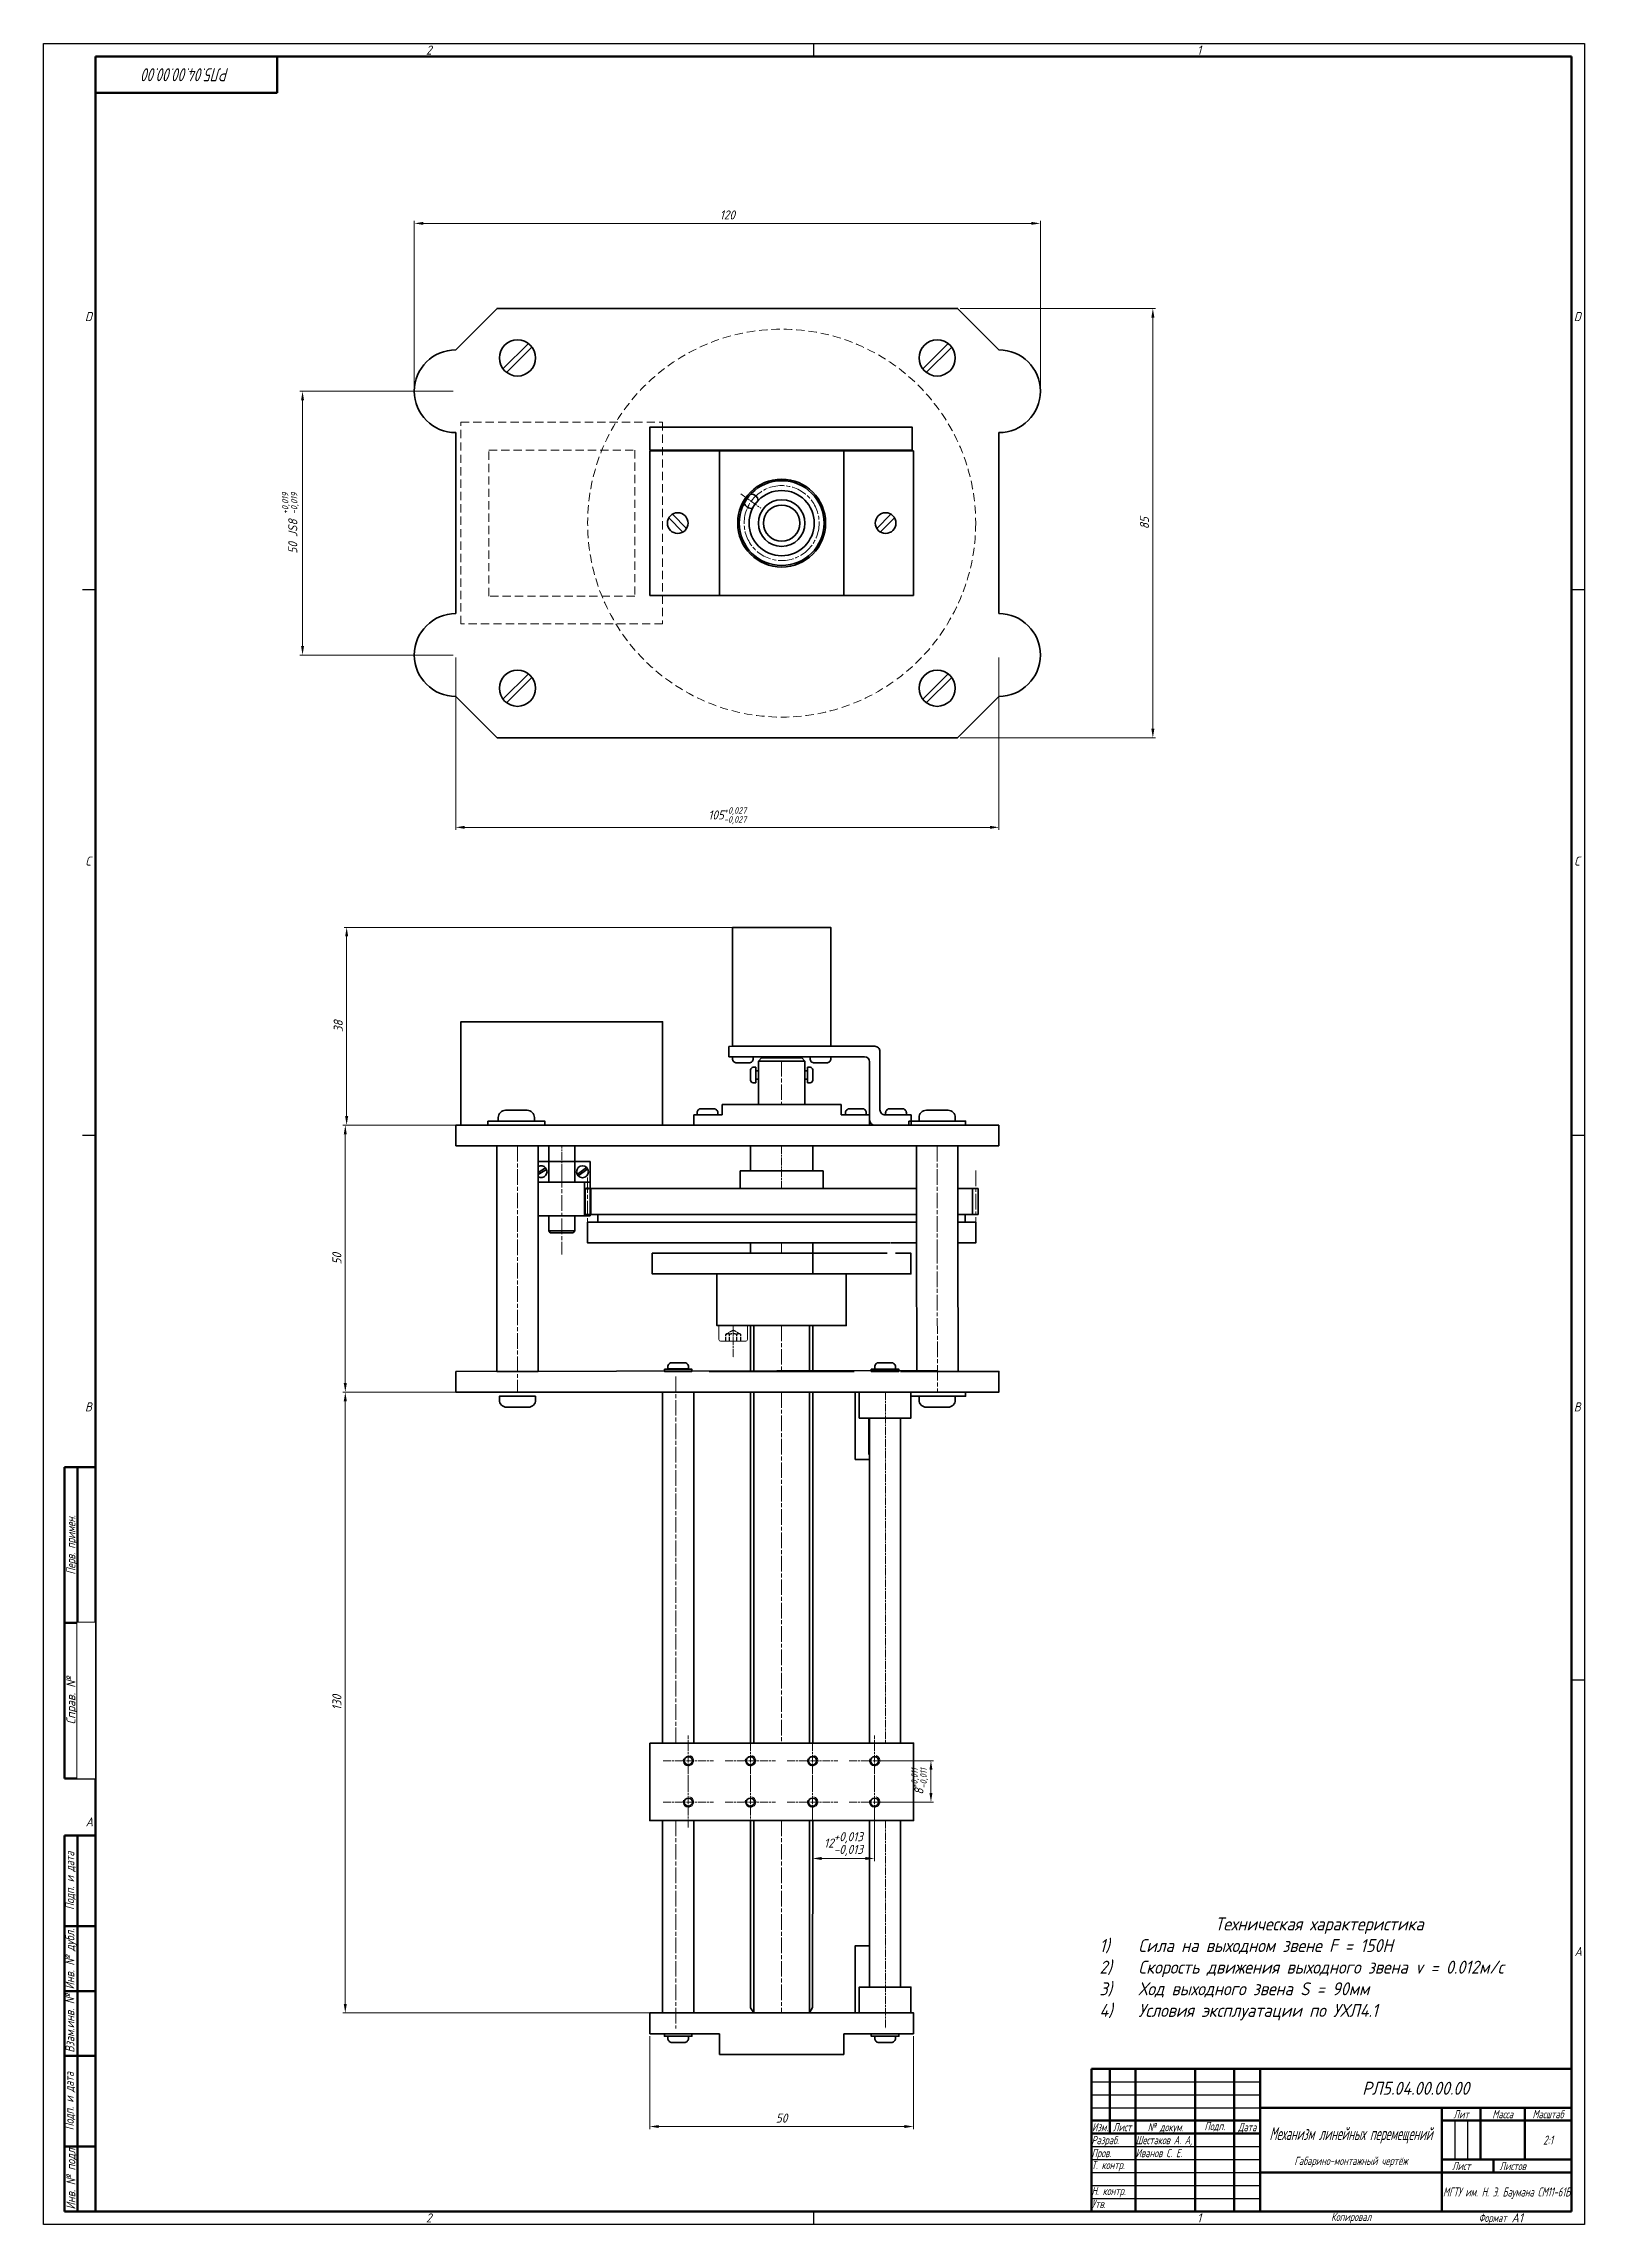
# Paper-space layout 'Лист3' of a CAD drawing. Header units: millimetres. Extents: x 0 to 594, y 0 to 841.
# The model-space entities are those that its viewports show. They can reach past a viewport. Long polylines and large blocks are cut down to what shows.
import ezdxf
from ezdxf.enums import TextEntityAlignment as Align

# ---------------------------------------------------------------- set-up
doc = ezdxf.new("R2010")
doc.units = ezdxf.units.MM
doc.set_wipeout_variables(frame=1)
for name, pattern in [('AM_ISO02W050', [7.5, 6, -1.5]), ('AM_ISO02W050x2', [3.75, 3, -0.75]), ('AM_ISO08W050', [18, 12, -1.5, 3, -1.5]), ('AM_ISO08W050x2', [9, 6, -0.75, 1.5, -0.75]), ('HIDDEN', [9.525, 6.35, -3.175])]:
    doc.linetypes.add(name, pattern=pattern)
doc.layers.get('0').update_dxf_attribs({"lineweight": 80})
for name, color, linetype, lineweight in [('AM_0', 7, 'Continuous', 35), ('AM_0N', 7, 'Continuous', 15), ('AM_3N', 6, 'AM_ISO02W050', 25), ('AM_4', 3, 'Continuous', 15), ('AM_5', 3, 'Continuous', 15), ('AM_7', 4, 'AM_ISO08W050', 15), ('AM_BOR', 7, 'Continuous', 35), ('окружности', 100, 'HIDDEN', 15), ('основные', 7, 'Continuous', 35)]:
    doc.layers.add(name, color=color, linetype=linetype, lineweight=lineweight)
doc.layers.add('AM_VIEWS', color=1, linetype='Continuous', lineweight=15, plot=False)
doc.styles.add('ACGOSTTS', font='geniso.shx', dxfattribs={"oblique": 15})
doc.styles.get("Standard").update_dxf_attribs({"font": 'geniso.shx', "oblique": 15})
doc.dimstyles.new('AM_GOST$0', dxfattribs={"dimtxt": 3.5, "dimasz": 3.5, "dimexe": 1, "dimexo": 1, "dimgap": 1.5, "dimtad": 1, "dimtoh": 1, "dimtxsty": 'Standard', "dimcen": 0, "dimclrd": 256, "dimclre": 256, "dimclrt": 2, "dimadec": 0, "dimazin": 2, "dimtp": 0.1, "dimtm": 0.1, "dimtfac": 0.71, "dimtmove": 0, "dimatfit": 3, "dimfxl": 1, "dimtolj": 1, "dimlwd": -1, "dimlwe": -1, "dimarcsym": 1})

psp = doc.layouts.new('Лист3')

# ---------------------------------------------------------------- texts
at = {"layer": 'основные', "insert": (402.053, 118.36), "char_height": 5, "attachment_point": 1}
psp.add_mtext_dynamic_manual_height_columns('\\pxqc;Техническая характеристика\\P\\pi-3,l4,q*,t4;1)^IСила на выходном звене F = 150Н\\P2)^IСкорость движения выходного звена v = 0.012м/с\\P3)^IХод выходного звена S = 90мм\\P4)^IУсловия эксплуатации по УХЛ4.1', width=179.56457, gutter_width=12.5, heights=[0], dxfattribs=at)

msp = doc.modelspace()

# ---------------------------------------------------------------- blocks, each defined once
blk = doc.blocks.new('GOST_A1_PORTRAIT')
at = {"layer": 'AM_BOR', "color": 1, "lineweight": 25}
for p, q in [((0, 0), (0, 841)), ((0, 841), (594, 841)), ((297, 836), (297, 841)), ((594, 841), (594, 0)), ((15, 630.5), (20, 630.5)), ((589, 630.5), (594, 630.5)), ((15, 420), (20, 420)), ((589, 420), (594, 420)), ((15, 210), (20, 210)), ((589, 210), (594, 210)), ((594, 0), (0, 0)), ((297, 0), (297, 5))]:
    blk.add_line(p, q, dxfattribs=at)
at = {"layer": 'AM_BOR', "color": 7, "lineweight": 50}
for p, q in [((20, 5), (20, 836)), ((20, 836), (589, 836)), ((589, 836), (589, 5)), ((589, 5), (20, 5))]:
    blk.add_line(p, q, dxfattribs=at)
at = {"layer": 'AM_BOR', "color": 1, "lineweight": 25, "style": 'ACGOSTTS', "oblique": 15}
for s, p in [('2', (148.5, 838.5)), ('1', (445.5, 838.5)), ('2', (148.5, 2.5)), ('1', (445.5, 2.5))]:
    blk.add_text(s, height=3.5, dxfattribs=at).set_placement(p, align=Align.MIDDLE_CENTER)
for s, p in [('D', (15.93, 734)), ('D', (589.93, 734)), ('C', (16, 524)), ('C', (590, 524)), ('B', (15.93, 313.5)), ('B', (589.93, 313.5)), ('A', (16.21, 153.5)), ('A', (590.21, 103.5))]:
    blk.add_text(s, height=3.5, dxfattribs=at).set_placement(p)
blk = doc.blocks.new('GOST_FORM1')
at = {"layer": 'AM_BOR', "color": 7, "lineweight": 50}
for p, q in [((-185, 0), (-185, 55)), ((-185, 55), (0, 55)), ((-178, 55), (-178, 30)), ((-168, 55), (-168, 0)), ((-145, 55), (-145, 0)), ((-130, 55), (-130, 0)), ((-120, 55), (-120, 0)), ((0, 55), (0, 0)), ((-185, 35), (-120, 35)), ((-120, 40), (0, 40)), ((-50, 40), (-50, 0)), ((-50, 35), (0, 35)), ((-35, 40), (-35, 20)), ((-18, 40), (-18, 20)), ((-185, 30), (-120, 30)), ((-50, 20), (0, 20)), ((-30, 20), (-30, 15)), ((-120, 15), (0, 15)), ((0, 0), (-185, 0))]:
    blk.add_line(p, q, dxfattribs=at)
at = {"layer": 'AM_BOR', "color": 1, "lineweight": 25}
for p, q in [((-185, 50), (-120, 50)), ((-185, 45), (-120, 45)), ((-185, 40), (-120, 40)), ((-45, 35), (-45, 20)), ((-40, 35), (-40, 20)), ((-185, 25), (-120, 25)), ((-185, 20), (-120, 20)), ((-185, 15), (-120, 15)), ((-185, 10), (-120, 10)), ((-185, 5), (-120, 5))]:
    blk.add_line(p, q, dxfattribs=at)
at = {"layer": 'AM_BOR', "color": 1, "lineweight": 25, "style": 'ACGOSTTS', "oblique": 15, "width": 0.8}
for s, p in [('Изм.', (-181.7, 32.5)), ('Лист', (-173.2, 32.5)), ('№ докум.', (-156.5, 32.5)), ('Подп.', (-137.5, 32.9)), ('Дата', (-125, 32.5)), ('Лит', (-42.5, 37.5)), ('Масса', (-26.5, 37.5)), ('Масштаб', (-9, 37.5)), ('Лист', (-42.5, 17.5)), ('Листов', (-22.62, 17.5)), ('Копировал', (-84.92, -2.1))]:
    blk.add_text(s, height=3.17, dxfattribs=at).set_placement(p, align=Align.MIDDLE_CENTER)
for s, p in [('Разраб.', (-185, 27.5)), ('Пров.', (-185, 22.5)), ('Т. контр.', (-185, 17.9)), ('Н. контр.', (-185, 7.9)), ('Утв.', (-185, 2.9))]:
    blk.add_text(s, height=3.17, dxfattribs=at).set_placement(p, align=Align.MIDDLE_LEFT)
blk.add_text('Формат', height=3.17, dxfattribs=at).set_placement((-25, -2.5), align=Align.MIDDLE_RIGHT)
at = {"layer": 'AM_BOR', "color": 2, "lineweight": 25, "style": 'ACGOSTTS', "oblique": 15}
for tag, height, p in [('GEN-TITLE-PARTNO{23}', 5, (-60, 47.5)), ('GEN-TITLE-CMPNY{13}', 3.5, (-25, 7.5))]:
    blk.add_attdef(tag, text='', height=height, dxfattribs=at).set_placement(p, align=Align.MIDDLE_CENTER)
for tag, height, width, p in [('GEN-TITLE-NAME{6.5}', 3.17, 0.8, (-168, 27.5)), ('GEN-TITLE-CHKM{6.5}', 3.17, 0.8, (-168, 22.5)), ('GEN-TITLE-ENG{6.5}', 3.17, 0.8, (-168, 17.5)), ('GEN-TITLE-AUTH{6.5}', 3.17, 0.8, (-168, 12.5)), ('GEN-TITLE-APPD{6.5}', 3.17, 0.8, (-168, 7.5)), ('GEN-TITLE-MAT2{9}', 3.5, 0.9, (-85, 9.25)), ('GEN-TITLE-APPM{6.5}', 3.17, 0.8, (-168, 2.5)), ('GEN-TITLE-MAT3{9}', 3.5, 0.9, (-85, 4.37))]:
    blk.add_attdef(tag, text='', height=height, dxfattribs=dict(at, width=width)).set_placement(p, align=Align.MIDDLE_LEFT)
at = {"layer": 'AM_BOR', "color": 2, "lineweight": 25, "style": 'ACGOSTTS', "oblique": 15, "width": 0.8}
for tag, height, p in [('GEN-TITLE-DES1{13}', 5, (-85, 30)), ('GEN-TITLE-LIT1{1}', 3.5, (-47.9, 27.5)), ('GEN-TITLE-LIT2{1.1}', 3.5, (-42.9, 27.5)), ('GEN-TITLE-LIT3{1.1}', 3.5, (-37.9, 27.5)), ('GEN-TITLE-WT{4}', 3.5, (-27, 27.5)), ('GEN-TITLE-SCA{6}', 3.5, (-9, 27.5)), ('GEN-TITLE-DES2{21}', 3.17, (-85, 19.5)), ('GEN-TITLE-SHEET{2.2}', 3.17, (-34.5, 17.5)), ('GEN-TITLE-NUMSHTS{5}', 3.17, (-9.12, 17.5))]:
    blk.add_attdef(tag, text='', height=height, dxfattribs=at).set_placement(p, align=Align.MIDDLE_CENTER)
at = {"layer": 'AM_BOR', "color": 1, "lineweight": 25, "style": 'ACGOSTTS', "oblique": 15, "width": 0.8}
blk.add_attdef('GEN-TITLE-AUTHT{5}', text='', height=3.17, dxfattribs=at).set_placement((-185, 12.9), align=Align.MIDDLE_LEFT)
at = {"layer": 'AM_BOR', "color": 2, "lineweight": 25, "style": 'ACGOSTTS', "oblique": 15, "width": 0.9}
blk.add_attdef('GEN-TITLE-MAT1{9}', text='', height=3.5, dxfattribs=at).set_placement((-86.5, 7.5), align=Align.MIDDLE_RIGHT)
at = {"layer": 'AM_BOR', "color": 2, "lineweight": 25, "style": 'ACGOSTTS', "oblique": 15}
blk.add_attdef('GEN-TITLE-SIZ{15.7}', text='', height=3.5, dxfattribs=at).set_placement((-23.1, -2.5), align=Align.MIDDLE_LEFT)
blk = doc.blocks.new('GOST_EXT12')
at = {"layer": 'AM_BOR', "color": 7, "lineweight": 50, "ltscale": 0.3}
for p, q in [((0, 287), (-12, 287)), ((-12, 287), (-12, 167)), ((-7, 167), (-7, 287)), ((0, 167), (0, 287)), ((-12, 227), (0, 227)), ((-12, 167), (0, 167))]:
    blk.add_line(p, q, dxfattribs=at)
at = {"layer": 'AM_BOR', "color": 7, "lineweight": 50}
for p, q in [((0, 145), (-12, 145)), ((-12, 145), (-12, 110)), ((-12, 0), (-12, 145)), ((-7, 0), (-7, 145)), ((0, 145), (0, 0)), ((0, 110), (-12, 110)), ((-12, 110), (-12, 85)), ((0, 85), (-12, 85)), ((-12, 85), (-12, 60)), ((0, 60), (-12, 60)), ((-12, 60), (-12, 25)), ((0, 25), (-12, 25)), ((-12, 25), (-12, 0)), ((0, 0), (-12, 0))]:
    blk.add_line(p, q, dxfattribs=at)
at = {"layer": 'AM_BOR', "color": 1, "lineweight": 25, "style": 'ACGOSTTS', "oblique": 15}
for s, width, p in [('Перв. примен.', 0.821392, (-9.5, 257)), ('Подп. и дата', 0.842977, (-9.95, 127.5)), ('Инв. № дубл.', 0.891828, (-9.9, 97.31)), ('Взам.инв. №', 0.899981, (-9.9, 72.5)), ('Подп. и дата', 0.842977, (-10.13, 42.5)), ('Инв. № подл', 0.910904, (-9.5, 12.5))]:
    blk.add_text(s, height=3.5, rotation=90, dxfattribs=dict(at, width=width)).set_placement(p, align=Align.MIDDLE_CENTER)
blk.add_text('Справ. №', height=3.5, rotation=90, dxfattribs=at).set_placement((-9.5, 197), align=Align.MIDDLE_CENTER)
at = {"layer": 'AM_BOR', "color": 2, "lineweight": 25, "style": 'ACGOSTTS', "oblique": 15, "width": 0.8}
for tag, p in [('GEN-TITLE-FREF{16}', (-3.5, 257)), ('GEN-TITLE-RPARTNO{16}', (-3.5, 197)), ('GEN-TITLE-SDT2{10}', (-3.5, 127.5)), ('GEN-TITLE-CSTKN{7}', (-3.5, 97.5)), ('GEN-TITLE-RSTKN{7}', (-3.5, 72.5)), ('GEN-TITLE-SDT1{10}', (-3.5, 42.5)), ('GEN-TITLE-STKN{7}', (-3.5, 12.5))]:
    blk.add_attdef(tag, text='', height=3.17, rotation=90, dxfattribs=at).set_placement(p, align=Align.MIDDLE_CENTER)
blk.add_wipeout([(-7, 227), (-7, 167), (0, 167), (0, 227)])
blk = doc.blocks.new('GOST_EXT3_L')
at = {"layer": 'AM_BOR', "color": 7, "lineweight": 50}
for p, q in [((0, 0), (70, 0)), ((0, -14), (0, 0)), ((70, 0), (70, -14)), ((70, -14), (0, -14))]:
    blk.add_line(p, q, dxfattribs=at)
at = {"layer": 'AM_BOR', "color": 2, "lineweight": 25, "style": 'ACGOSTTS', "oblique": 15, "width": 0.8}
blk.add_attdef('GEN-TITLE-PARTNO{11.7}', text='', height=5, rotation=180, dxfattribs=at).set_placement((35, -7), align=Align.MIDDLE_CENTER)
blk = doc.blocks.new('*D122')
at = {"layer": 'AM_5', "linetype": 'ByBlock', "transparency": 16777216}
for p, q in [((142.91, 707.95), (142.91, 772.68)), ((146.41, 771.68), (380.76, 771.68)), ((384.26, 707.95), (384.26, 772.68))]:
    blk.add_line(p, q, dxfattribs=at)
at = {"layer": 'AM_5', "transparency": 16777216}
for points in [[(146.41, 772.26), (146.41, 771.1), (142.91, 771.68)], [(380.76, 772.26), (380.76, 771.1), (384.26, 771.68)]]:
    blk.add_solid(points, dxfattribs=at)
at = {"layer": 'Defpoints', "color": 0, "transparency": 16777216}
for p in [(384.26, 771.68), (142.91, 706.95), (384.26, 706.95)]:
    blk.add_point(p, dxfattribs=at)
at = {"layer": 'AM_5', "color": 2, "transparency": 16777216, "insert": (263.59, 774.93), "char_height": 3.5, "attachment_point": 5}
blk.add_mtext('\\A1;120', dxfattribs=at)
blk = doc.blocks.new('*D123')
at = {"layer": 'AM_5', "linetype": 'ByBlock', "transparency": 16777216}
for p, q in [((353.35, 738.86), (428.64, 738.86)), ((427.64, 735.36), (427.64, 576.81)), ((353.35, 573.31), (428.64, 573.31))]:
    blk.add_line(p, q, dxfattribs=at)
at = {"layer": 'AM_5', "transparency": 16777216}
for points in [[(427.06, 735.36), (428.22, 735.36), (427.64, 738.86)], [(427.06, 576.81), (428.22, 576.81), (427.64, 573.31)]]:
    blk.add_solid(points, dxfattribs=at)
at = {"layer": 'Defpoints', "color": 0, "transparency": 16777216}
for p in [(352.35, 738.86), (352.35, 573.31), (427.64, 573.31)]:
    blk.add_point(p, dxfattribs=at)
at = {"layer": 'AM_5', "color": 2, "transparency": 16777216, "insert": (424.39, 656.08), "char_height": 3.5, "attachment_point": 5, "rotation": 90}
blk.add_mtext('\\A1;85', dxfattribs=at)
blk = doc.blocks.new('*D124')
at = {"layer": 'AM_5', "linetype": 'ByBlock', "transparency": 16777216}
for p, q in [((158.87, 604.22), (158.87, 537.76)), ((368.31, 604.22), (368.31, 537.76)), ((162.37, 538.76), (364.81, 538.76))]:
    blk.add_line(p, q, dxfattribs=at)
at = {"layer": 'AM_5', "transparency": 16777216}
for points in [[(162.37, 539.35), (162.37, 538.18), (158.87, 538.76)], [(364.81, 539.35), (364.81, 538.18), (368.31, 538.76)]]:
    blk.add_solid(points, dxfattribs=at)
at = {"layer": 'Defpoints', "color": 0, "transparency": 16777216}
for p in [(158.87, 605.22), (368.31, 605.22), (368.31, 538.76)]:
    blk.add_point(p, dxfattribs=at)
at = {"layer": 'AM_5', "color": 2, "transparency": 16777216, "insert": (263.59, 543.54), "char_height": 3.5, "attachment_point": 5}
blk.add_mtext('\\A1;105{}{\\H0.71x;\\C3;\\S+0,027^ -0,027;}', dxfattribs=at)
blk = doc.blocks.new('*D125')
at = {"layer": 'AM_5', "linetype": 'ByBlock', "transparency": 16777216}
for p, q in [((157.87, 706.95), (98.82, 706.95)), ((99.82, 703.45), (99.82, 608.72)), ((157.87, 605.22), (98.82, 605.22))]:
    blk.add_line(p, q, dxfattribs=at)
at = {"layer": 'AM_5', "transparency": 16777216}
for points in [[(99.24, 703.45), (100.4, 703.45), (99.82, 706.95)], [(99.24, 608.72), (100.4, 608.72), (99.82, 605.22)]]:
    blk.add_solid(points, dxfattribs=at)
at = {"layer": 'Defpoints', "color": 0, "transparency": 16777216}
for p in [(158.87, 706.95), (99.82, 605.22), (158.87, 605.22)]:
    blk.add_point(p, dxfattribs=at)
at = {"layer": 'AM_5', "color": 2, "transparency": 16777216, "insert": (94.82, 656.08), "char_height": 3.5, "attachment_point": 5, "rotation": 90}
blk.add_mtext('50{}{\\C2; JS8 {\\H2x;}{\\A2;\\C3;\\H0.71x;\\S+0,019^ -0,019;}}', dxfattribs=at)
blk = doc.blocks.new('*D126')
at = {"layer": 'AM_5', "linetype": 'ByBlock', "transparency": 16777216}
for p, q in [((283.53, 500.19), (115.82, 500.19)), ((116.82, 496.69), (116.82, 427.38)), ((283.53, 423.88), (115.82, 423.88))]:
    blk.add_line(p, q, dxfattribs=at)
at = {"layer": 'AM_5', "transparency": 16777216}
for points in [[(116.24, 496.69), (117.41, 496.69), (116.82, 500.19)], [(116.24, 427.38), (117.41, 427.38), (116.82, 423.88)]]:
    blk.add_solid(points, dxfattribs=at)
at = {"layer": 'Defpoints', "color": 0, "transparency": 16777216}
for p in [(284.53, 500.19), (116.82, 423.88), (284.53, 423.88)]:
    blk.add_point(p, dxfattribs=at)
at = {"layer": 'AM_5', "color": 2, "transparency": 16777216, "insert": (113.57, 462.04), "char_height": 3.5, "attachment_point": 5, "rotation": 90}
blk.add_mtext('\\A1;38', dxfattribs=at)
blk = doc.blocks.new('*D127')
at = {"layer": 'AM_5', "linetype": 'ByBlock', "transparency": 16777216}
for p, q in [((285.38, 423.88), (115.3, 423.88)), ((116.3, 420.38), (116.3, 324.44)), ((285.38, 320.94), (115.3, 320.94))]:
    blk.add_line(p, q, dxfattribs=at)
at = {"layer": 'AM_5', "transparency": 16777216}
for points in [[(115.71, 420.38), (116.88, 420.38), (116.3, 423.88)], [(115.71, 324.44), (116.88, 324.44), (116.3, 320.94)]]:
    blk.add_solid(points, dxfattribs=at)
at = {"layer": 'Defpoints', "color": 0, "transparency": 16777216}
for p in [(286.38, 423.88), (116.3, 320.94), (286.38, 320.94)]:
    blk.add_point(p, dxfattribs=at)
at = {"layer": 'AM_5', "color": 2, "transparency": 16777216, "insert": (113.05, 372.41), "char_height": 3.5, "attachment_point": 5, "rotation": 90}
blk.add_mtext('\\A1;50', dxfattribs=at)
blk = doc.blocks.new('*D128')
at = {"layer": 'AM_5', "linetype": 'ByBlock', "transparency": 16777216}
for p, q in [((283.52, 320.94), (115.3, 320.94)), ((116.3, 317.44), (116.3, 85.02)), ((283.51, 81.52), (115.3, 81.52))]:
    blk.add_line(p, q, dxfattribs=at)
at = {"layer": 'AM_5', "transparency": 16777216}
for points in [[(115.71, 317.44), (116.88, 317.44), (116.3, 320.94)], [(115.71, 85.02), (116.88, 85.02), (116.3, 81.52)]]:
    blk.add_solid(points, dxfattribs=at)
at = {"layer": 'Defpoints', "color": 0, "transparency": 16777216}
for p in [(284.52, 320.94), (116.3, 81.52), (284.51, 81.52)]:
    blk.add_point(p, dxfattribs=at)
at = {"layer": 'AM_5', "color": 2, "transparency": 16777216, "insert": (113.05, 201.23), "char_height": 3.5, "attachment_point": 5, "rotation": 90}
blk.add_mtext('\\A1;130', dxfattribs=at)
blk = doc.blocks.new('*D129')
at = {"layer": 'AM_5', "linetype": 'ByBlock', "transparency": 16777216}
for p, q in [((233.65, 72.54), (233.65, 36.74)), ((335.38, 72.54), (335.38, 36.74)), ((237.15, 37.74), (331.88, 37.74))]:
    blk.add_line(p, q, dxfattribs=at)
at = {"layer": 'AM_5', "transparency": 16777216}
for points in [[(237.15, 38.32), (237.15, 37.16), (233.65, 37.74)], [(331.88, 38.32), (331.88, 37.16), (335.38, 37.74)]]:
    blk.add_solid(points, dxfattribs=at)
at = {"layer": 'Defpoints', "color": 0, "transparency": 16777216}
for p in [(233.65, 73.54), (335.38, 73.54), (335.38, 37.74)]:
    blk.add_point(p, dxfattribs=at)
at = {"layer": 'AM_5', "color": 2, "transparency": 16777216, "insert": (284.51, 40.99), "char_height": 3.5, "attachment_point": 5}
blk.add_mtext('\\A1;50', dxfattribs=at)
blk = doc.blocks.new('*D130')
at = {"layer": 'AM_5', "linetype": 'ByBlock', "transparency": 16777216}
for p, q in [((321.35, 178.81), (343.09, 178.81)), ((342.09, 175.31), (342.09, 166.35)), ((321.35, 162.85), (343.09, 162.85))]:
    blk.add_line(p, q, dxfattribs=at)
at = {"layer": 'AM_5', "transparency": 16777216}
for points in [[(341.51, 175.31), (342.67, 175.31), (342.09, 178.81)], [(341.51, 166.35), (342.67, 166.35), (342.09, 162.85)]]:
    blk.add_solid(points, dxfattribs=at)
at = {"layer": 'Defpoints', "color": 0, "transparency": 16777216}
for p in [(320.35, 178.81), (320.35, 162.85), (342.09, 162.85)]:
    blk.add_point(p, dxfattribs=at)
at = {"layer": 'AM_5', "color": 2, "transparency": 16777216, "insert": (337.44, 170.83), "char_height": 3.5, "attachment_point": 5, "rotation": 90}
blk.add_mtext('\\A1;8{}{\\H0.71x;\\C3;\\S+0,011^ -0,011;}', dxfattribs=at)
blk = doc.blocks.new('*D131')
at = {"layer": 'AM_5', "linetype": 'ByBlock', "transparency": 16777216}
for p, q in [((296.42, 161.85), (296.42, 140.11)), ((320.35, 161.85), (320.35, 140.11)), ((299.92, 141.11), (316.85, 141.11))]:
    blk.add_line(p, q, dxfattribs=at)
at = {"layer": 'AM_5', "transparency": 16777216}
for points in [[(299.92, 141.69), (299.92, 140.53), (296.42, 141.11)], [(316.85, 141.69), (316.85, 140.53), (320.35, 141.11)]]:
    blk.add_solid(points, dxfattribs=at)
at = {"layer": 'Defpoints', "color": 0, "transparency": 16777216}
for p in [(296.42, 162.85), (320.35, 162.85), (320.35, 141.11)]:
    blk.add_point(p, dxfattribs=at)
at = {"layer": 'AM_5', "color": 2, "transparency": 16777216, "insert": (308.38, 147.05), "char_height": 3.5, "attachment_point": 5}
blk.add_mtext('\\A1;12{}{\\C2;\\S+0,013^ -0,013;}', dxfattribs=at)

# ---------------------------------------------------------------- dimensions: what is measured, and where the dimension line sits
at = {"layer": 'AM_5'}
for base, p1, p2, angle, text, override, picture, middle in [((384.264, 771.679), (142.911, 706.948), (384.264, 706.948), 0, '120', {"dimlfac": -0.501341, "dimpost": '', "dimtp": 0.1, "dimtm": 0.1, "dimtdec": 3, "dimtzin": 8}, '*D122', (263.587, 774.929)), ((427.642, 573.307), (352.349, 738.863), (352.349, 573.307), 90, '85', {"dimlfac": -0.501341, "dimpost": '', "dimtp": 0.1, "dimtm": 0.1, "dimtdec": 3, "dimtzin": 8}, '*D123', (424.392, 656.085)), ((99.821, 605.221), (158.868, 706.948), (158.868, 605.221), 90, '50{}{\\C2; JS8 {\\H2x;}{\\A2;\\C3;\\H0.71x;\\S+0,019^ -0,019;}}', {"dimlfac": -0.501341, "dimtp": 0.1, "dimtm": 0.1, "dimtdec": 3, "dimtolj": 0, "dimtzin": 8}, '*D125', (94.821, 656.085)), ((368.307, 538.765), (158.868, 605.221), (368.307, 605.221), 0, '<>{}{\\H0.71x;\\C3;\\S+0,027^ -0,027;}', {"dimlfac": -0.501341, "dimpost": '', "dimtp": 0.1, "dimtm": 0.1, "dimtdec": 3, "dimtzin": 8}, '*D124', (263.587, 543.537)), ((116.825, 423.884), (284.531, 500.186), (284.531, 423.884), 90, '38', {"dimpost": ''}, '*D126', (113.575, 462.035)), ((116.297, 320.942), (286.384, 423.884), (286.384, 320.942), 90, '50', {"dimlfac": -0.501341, "dimpost": ''}, '*D127', (113.047, 372.413)), ((116.297, 81.52), (284.525, 320.942), (284.514, 81.52), 90, '130', {"dimlfac": -0.501341, "dimpost": ''}, '*D128', (113.047, 201.231)), ((342.09, 162.849), (320.351, 178.806), (320.351, 162.849), 90, '<>{}{\\H0.71x;\\C3;\\S+0,011^ -0,011;}', {"dimlfac": -0.501341, "dimpost": '', "dimtp": 0.1, "dimtm": 0.1, "dimtdec": 3, "dimtzin": 8}, '*D130', (337.441, 170.827)), ((320.351, 141.11), (296.415, 162.849), (320.351, 162.849), 0, '<>{}{\\C2;\\S+0,013^ -0,013;}', {"dimlfac": -0.501341, "dimpost": '', "dimtp": 0.1, "dimtm": 0.1, "dimtdec": 3, "dimtzin": 8}, '*D131', (308.383, 147.045)), ((335.378, 37.739), (233.651, 73.541), (335.378, 73.541), 359.999995, '50', {"dimlfac": -0.501341, "dimpost": ''}, '*D129', (284.515, 40.989))]:
    dim = psp.add_linear_dim(base=base, p1=p1, p2=p2, angle=angle, text=text, dimstyle='AM_GOST$0', override=override, dxfattribs=at)
    dim.commit()
    dim.dimension.update_dxf_attribs({"geometry": picture, "text_midpoint": middle})

# ---------------------------------------------------------------- linework, layer by layer
at = {"layer": 'AM_0'}
for p, q in [((203.795, -354.39), (203.795, -361.376)), ((203.795, -354.39), (208.795, -354.39)), ((208.795, -354.376), (208.795, -361.376)), ((211.795, -361.376), (201.732, -361.376)), ((211.795, -362.376), (211.795, -367.876)), ((240.795, -359.188), (240.795, -362.626)), ((256.795, -359.188), (240.795, -359.188)), ((256.795, -359.188), (256.795, -362.626)), ((210.795, -362.626), (210.795, -367.626)), ((274.858, -362.626), (210.795, -362.626)), ((211.92, -362.626), (211.92, -367.626)), ((256.795, -362.626), (240.795, -362.626)), ((254.795, -362.626), (242.795, -362.626)), ((286.795, -362.626), (282.858, -362.626)), ((285.67, -362.626), (285.67, -367.626)), ((286.795, -362.626), (286.795, -367.626)), ((211.795, -367.876), (201.732, -367.876)), ((203.795, -367.876), (203.795, -370.797)), ((208.795, -367.876), (203.795, -367.876)), ((203.795, -370.797), (204.062, -371.2)), ((208.795, -370.797), (208.528, -371.2)), ((208.795, -367.876), (208.795, -370.797)), ((242.795, -367.626), (210.795, -367.626)), ((274.858, -367.626), (254.795, -367.626)), ((286.795, -367.626), (282.858, -367.626)), ((208.528, -371.2), (204.062, -371.2))]:
    msp.add_line(p, q, dxfattribs=at)
for centre in [(230.753, -473.244), (242.753, -473.244), (254.753, -473.244), (266.753, -473.244), (230.753, -481.244), (242.753, -481.244), (254.753, -481.244), (266.753, -481.244)]:
    msp.add_circle(centre, 0.783, dxfattribs=at)
at = {"layer": 'AM_0N'}
for p, q in [((236.68, -391.822), (236.68, -389.122)), ((237.93, -389.122), (236.68, -389.122)), ((240.93, -389.122), (237.93, -389.122)), ((242.18, -389.122), (240.93, -389.122)), ((242.18, -391.822), (242.18, -389.122)), ((241.88, -392.122), (236.98, -392.122))]:
    msp.add_line(p, q, dxfattribs=at)
for centre, start, end in [((236.98, -391.822), 180, 270), ((241.88, -391.822), 270, 0)]:
    msp.add_arc(centre, 0.3, start, end, dxfattribs=at)
at = {"layer": 'AM_3N', "linetype": 'AM_ISO02W050x2'}
for p, q in [((237.986, -390.822), (239.43, -389.989)), ((237.986, -392.122), (237.986, -390.822)), ((238.708, -392.122), (238.708, -390.822)), ((240.873, -390.822), (239.43, -389.989)), ((240.151, -392.122), (240.151, -390.822)), ((240.873, -392.122), (240.873, -390.822))]:
    msp.add_line(p, q, dxfattribs=at)
for centre, radius, start, end in [((238.347, -391.286), 0.588, 52.12112, 127.87888), ((239.43, -392.864), 2.166, 70.52878, 109.47122), ((240.512, -391.286), 0.588, 52.12112, 127.87888)]:
    msp.add_arc(centre, radius, start, end, dxfattribs=at)
at = {"layer": 'AM_4'}
for centre in [(230.771, -473.217), (242.771, -473.217), (254.771, -473.217), (266.771, -473.217), (230.771, -481.217), (242.771, -481.217), (254.771, -481.217), (266.771, -481.217)]:
    msp.add_arc(centre, 1.007, 159.31242, 75.10449, dxfattribs=at)
at = {"layer": 'AM_7', "linetype": 'AM_ISO08W050x2'}
for p, q in [((240.882, -228.304), (244.747, -231.065)), ((206.295, -359.376), (206.295, -354.39)), ((248.795, -354.376), (248.795, -362.626)), ((239.43, -389.122), (239.43, -395.368)), ((268.854, -401.985), (268.854, -469.832)), ((230.753, -478.126), (230.753, -468.361)), ((242.753, -478.126), (242.753, -468.361)), ((254.753, -478.126), (254.753, -468.361)), ((266.753, -478.126), (266.753, -468.361)), ((225.871, -473.244), (235.636, -473.244)), ((230.753, -486.126), (230.753, -476.361)), ((237.871, -473.244), (247.636, -473.244)), ((242.753, -486.126), (242.753, -476.361)), ((249.871, -473.244), (259.636, -473.244)), ((254.753, -486.126), (254.753, -476.361)), ((261.871, -473.244), (271.636, -473.244)), ((266.753, -486.126), (266.753, -476.361)), ((225.871, -481.244), (235.636, -481.244)), ((237.871, -481.244), (247.636, -481.244)), ((249.871, -481.244), (259.636, -481.244)), ((261.871, -481.244), (271.636, -481.244)), ((268.854, -484.832), (268.854, -525.017))]:
    msp.add_line(p, q, dxfattribs=at)
at = {"layer": 'AM_7'}
for p, q in [((248.795, -337.954), (248.795, -346.376)), ((197.732, -354.376), (197.732, -401.985)), ((278.858, -354.376), (278.858, -374.122)), ((206.295, -359.376), (206.295, -375.376)), ((211.263, -360.459), (211.295, -371.376)), ((211.295, -360.459), (211.295, -371.126)), ((286.295, -359.126), (286.295, -371.126)), ((248.793, -373.122), (248.793, -375.122)), ((278.858, -374.122), (278.906, -401.985)), ((248.793, -389.122), (248.792, -397.985)), ((228.331, -398.985), (228.331, -469.832)), ((248.792, -401.985), (248.789, -469.832)), ((231.792, -437.485), (231.789, -469.832)), ((265.782, -437.485), (265.785, -469.832)), ((228.331, -484.832), (228.331, -525.017)), ((231.788, -484.832), (231.784, -522.017)), ((248.788, -484.832), (248.787, -522.091)), ((265.786, -484.832), (265.789, -517.017))]:
    msp.add_line(p, q, dxfattribs=at)
msp.add_circle((248.795, -233.964), 7.25, dxfattribs=at)
at = {"layer": 'окружности'}
for points in [[(186.795, -214.464), (225.795, -214.464), (225.795, -253.464), (186.795, -253.464)], [(192.195, -219.864), (220.395, -219.864), (220.395, -248.064), (192.195, -248.064)]]:
    msp.add_lwpolyline(points, close=True, dxfattribs=at)
msp.add_circle((248.795, -233.964), 37.5, dxfattribs=at)
at = {"layer": 'основные'}
for p, q in [((199.835, -199.241), (194.924, -204.129)), ((195.63, -204.838), (200.54, -199.95)), ((280.961, -199.241), (276.05, -204.129)), ((276.756, -204.838), (281.666, -199.95)), ((223.295, -219.964), (223.295, -247.964)), ((274.295, -219.964), (223.295, -219.964)), ((236.795, -219.964), (236.795, -247.964)), ((260.795, -247.964), (260.795, -219.964)), ((274.295, -247.964), (274.295, -219.964)), ((229.726, -235.685), (226.981, -232.953)), ((227.687, -232.244), (230.432, -234.976)), ((269.904, -232.244), (267.159, -234.976)), ((267.864, -235.685), (270.609, -232.953)), ((223.295, -247.964), (274.295, -247.964)), ((223.295, -247.964), (274.295, -247.964)), ((199.835, -263.091), (194.924, -267.979)), ((195.63, -268.687), (200.54, -263.8)), ((280.961, -263.091), (276.05, -267.979)), ((276.756, -268.687), (281.666, -263.8)), ((238.595, -335.184), (240.511, -335.123)), ((238.595, -337.123), (238.595, -335.184)), ((245.045, -337.123), (238.595, -337.123)), ((252.695, -337.123), (244.719, -337.123)), ((246.795, -337.376), (246.795, -337.123)), ((248.795, -335.123), (253.995, -335.123)), ((250.795, -337.376), (250.795, -337.123)), ((255.511, -335.123), (252.545, -335.123)), ((252.545, -337.123), (264.795, -337.123)), ((242.495, -338.323), (240.095, -338.323)), ((243.795, -339.874), (243.795, -339.174)), ((243.795, -339.874), (244.295, -339.874)), ((243.795, -341.474), (243.795, -339.874)), ((243.795, -342.174), (243.795, -341.474)), ((243.795, -341.474), (244.295, -341.474)), ((244.895, -337.376), (244.295, -337.976)), ((244.295, -341.474), (244.295, -337.976)), ((244.295, -337.976), (250.795, -337.976)), ((244.295, -346.376), (244.295, -341.474)), ((244.895, -337.376), (246.795, -337.376)), ((246.795, -337.376), (250.795, -337.376)), ((252.695, -337.376), (250.795, -337.376)), ((250.795, -337.976), (253.295, -337.976)), ((252.695, -337.376), (253.295, -337.976)), ((253.295, -341.474), (253.295, -337.976)), ((253.795, -339.874), (253.295, -339.874)), ((253.295, -346.376), (253.295, -341.474)), ((253.795, -341.474), (253.295, -341.474)), ((253.795, -339.874), (253.795, -339.174)), ((253.795, -341.474), (253.795, -339.874)), ((253.795, -342.174), (253.795, -341.474)), ((257.145, -338.323), (255.445, -338.323)), ((265.795, -338.123), (265.795, -349.376)), ((237.295, -348.376), (231.795, -348.376)), ((231.795, -348.376), (231.795, -350.376)), ((234.945, -347.176), (233.945, -347.176)), ((260.295, -346.376), (237.295, -346.376)), ((237.295, -346.376), (237.295, -348.376)), ((240.095, -346.376), (260.295, -346.376)), ((260.295, -346.376), (260.295, -348.376)), ((260.295, -348.376), (265.795, -348.376)), ((262.295, -347.176), (263.995, -347.176)), ((265.795, -348.376), (265.795, -350.376)), ((185.795, -350.376), (185.795, -354.376)), ((192.195, -350.376), (197.512, -350.376)), ((196.795, -350.376), (218.814, -350.376)), ((197.512, -350.376), (206.295, -350.376)), ((218.814, -350.376), (225.795, -350.376)), ((230.795, -350.376), (227.795, -350.376)), ((228.079, -350.376), (233.662, -350.376)), ((230.795, -350.376), (268.654, -350.376)), ((236.795, -350.376), (235.229, -350.376)), ((260.795, -350.376), (262.362, -350.376)), ((262.362, -350.376), (260.795, -350.376)), ((265.579, -350.376), (263.929, -350.376)), ((263.929, -350.376), (264.012, -350.376)), ((271.079, -350.376), (265.579, -350.376)), ((290.795, -350.376), (271.079, -350.376)), ((290.795, -354.376), (290.795, -350.376)), ((196.795, -354.39), (203.795, -354.39)), ((201.732, -357.376), (211.795, -357.376)), ((215.795, -354.376), (208.795, -354.376)), ((211.795, -357.376), (211.795, -361.376)), ((215.795, -354.376), (236.795, -354.376)), ((269.512, -354.376), (230.588, -354.376)), ((242.795, -354.376), (242.795, -359.188)), ((254.795, -354.376), (242.795, -354.376)), ((248.795, -354.376), (253.295, -354.376)), ((254.795, -354.376), (254.795, -359.188)), ((269.512, -354.376), (290.795, -354.376)), ((203.168, -358.599), (201.732, -359.495)), ((201.732, -359.934), (203.352, -358.924)), ((209.275, -359.887), (211.105, -358.545)), ((209.495, -360.187), (209.275, -359.887)), ((211.338, -358.836), (209.495, -360.187)), ((210.709, -367.876), (210.709, -361.376)), ((211.295, -362.376), (211.295, -362.876)), ((211.795, -362.376), (211.795, -361.376)), ((274.858, -358.508), (274.858, -380.237)), ((282.858, -358.508), (282.858, -385.554)), ((203.795, -370.797), (208.795, -370.797)), ((213.295, -369.122), (213.295, -367.626)), ((242.795, -367.623), (240.795, -367.622)), ((284.295, -369.122), (284.295, -367.626)), ((242.795, -373.122), (242.795, -375.122)), ((254.795, -373.122), (254.795, -377.058)), ((254.795, -377.058), (254.795, -379.122)), ((242.794, -389.122), (242.793, -397.985)), ((243.401, -389.122), (243.401, -397.985)), ((254.181, -397.985), (254.182, -389.122)), ((254.795, -389.122), (254.794, -397.985)), ((185.795, -397.985), (278.899, -397.826)), ((185.795, -397.985), (185.795, -401.985)), ((234.792, -397.985), (242.793, -397.985)), ((242.793, -397.985), (262.792, -397.985)), ((262.792, -397.985), (254.794, -397.985)), ((290.795, -397.985), (290.795, -401.985)), ((197.732, -401.985), (185.795, -401.985)), ((278.906, -401.985), (197.732, -401.985)), ((234.792, -401.985), (242.793, -401.986)), ((254.794, -401.985), (238.793, -401.986)), ((242.793, -401.985), (242.79, -469.832)), ((243.401, -401.985), (243.401, -469.832)), ((254.177, -469.832), (254.181, -401.985)), ((254.794, -401.985), (254.79, -469.832)), ((262.792, -401.985), (254.794, -401.985)), ((265.917, -401.985), (265.656, -401.985)), ((265.656, -406.985), (265.656, -414.008)), ((265.656, -414.008), (265.786, -414.008)), ((242.789, -484.832), (242.787, -521.017)), ((243.401, -484.832), (243.401, -522.017)), ((254.174, -522.017), (254.176, -484.832)), ((254.789, -484.832), (254.787, -520.976)), ((237.437, -522.017), (261.863, -522.017)), ((238.787, -522.017), (239.287, -522.017)), ((239.287, -522.017), (244.287, -522.017)), ((242.494, -522.017), (239.287, -522.017)), ((242.787, -521.017), (243.401, -522.017)), ((254.787, -520.976), (254.174, -522.017)), ((261.153, -522.017), (265.153, -522.017)), ((265.006, -522.017), (266.573, -522.017)), ((265.782, -522.017), (267.349, -522.017)), ((236.786, -526.017), (223.287, -526.017)), ((236.782, -530.017), (236.786, -526.017)), ((260.792, -530.017), (260.789, -526.017)), ((260.789, -526.017), (274.287, -526.017)), ((240.282, -530.017), (257.292, -530.017))]:
    msp.add_line(p, q, dxfattribs=at)
for points in [[(185.795, -200.464), (193.795, -192.464), (282.795, -192.464), (290.795, -200.464)], [(185.795, -251.464), (185.795, -216.464)], [(290.795, -216.464), (290.795, -251.464)], [(290.795, -267.464), (290.795, -267.464), (282.795, -275.464), (193.795, -275.464), (185.795, -267.464)], [(240.512, -335.123), (239.295, -335.123), (239.295, -312.123), (258.295, -312.123), (258.295, -335.123), (240.512, -335.123)], [(197.512, -350.376), (185.795, -350.376)], [(203.051, -350.376), (199.079, -350.376)], [(227.795, -350.376), (224.795, -350.376)], [(231.795, -350.376), (229.795, -350.376), (228.079, -350.376)], [(265.795, -350.376), (267.795, -350.376), (269.512, -350.376)], [(271.079, -350.376), (272.795, -350.376)], [(185.795, -354.376), (197.269, -354.376)], [(201.732, -367.876), (201.732, -397.985), (193.732, -397.985), (193.732, -354.39), (201.732, -354.39), (201.732, -367.876)], [(274.858, -362.626), (274.858, -354.39), (282.858, -354.39), (282.858, -362.626)], [(225.186, -373.122), (211.294, -373.122), (211.294, -369.122), (242.795, -369.122)], [(269.755, -373.122), (211.295, -373.122), (211.295, -369.122), (274.858, -369.122)], [(254.795, -369.122), (274.858, -369.122)], [(282.858, -369.122), (286.294, -369.122), (286.294, -373.122), (282.858, -373.122)], [(282.858, -369.122), (286.294, -369.122), (286.294, -373.122), (282.858, -373.122)], [(242.794, -379.122), (223.793, -379.122), (223.793, -375.122), (225.186, -375.122)], [(270.77, -375.122), (273.793, -375.122), (273.793, -379.122), (223.793, -379.122), (223.793, -375.122), (269.052, -375.122)], [(242.795, -373.122), (228.385, -373.122)], [(228.391, -375.122), (242.795, -375.122)], [(272.387, -375.122), (273.793, -375.122), (273.793, -379.122), (254.795, -379.122)], [(269.201, -373.122), (255.751, -373.122)], [(255.751, -375.122), (269.181, -375.122)], [(274.858, -373.122), (269.915, -373.122)], [(274.858, -373.122), (272.401, -373.122)], [(282.858, -373.122), (282.906, -397.985), (274.906, -397.985), (274.858, -373.122)], [(236.68, -389.122), (236.292, -389.122), (236.292, -379.122), (242.794, -379.122)], [(254.795, -379.122), (261.292, -379.122), (261.292, -389.122), (254.795, -389.122)], [(242.794, -389.122), (242.18, -389.122)], [(271.782, -397.985), (290.795, -397.985), (290.795, -401.985), (269.782, -401.985)], [(227.792, -401.985), (185.795, -401.985)], [(225.796, -469.832), (225.795, -401.985), (229.163, -401.985)], [(228.331, -401.985), (231.788, -401.985), (231.788, -469.832)], [(265.786, -414.985), (263.017, -414.985), (263.017, -401.985), (265.786, -401.985)], [(267.782, -401.985), (263.782, -401.985), (263.782, -406.985), (271.778, -406.985)], [(267.782, -401.985), (265.786, -401.985)], [(271.778, -406.985), (273.782, -406.985), (273.782, -401.985), (269.782, -401.985)], [(271.778, -401.985), (271.778, -401.985), (269.782, -401.985)], [(273.358, -401.985), (284.358, -401.985), (284.358, -402.785), (273.782, -402.785)], [(265.786, -406.985), (265.786, -469.832)], [(271.778, -469.832), (271.778, -406.985)], [(227.792, -522.017), (225.796, -522.017), (225.796, -484.832)], [(231.788, -484.832), (231.788, -522.017), (229.792, -522.017)], [(265.786, -484.832), (265.786, -517.017)], [(271.778, -517.017), (271.778, -484.832)], [(265.786, -522.017), (263.017, -522.017), (263.017, -509.017), (265.786, -509.017)], [(272.788, -517.017), (263.794, -517.017), (263.794, -522.017), (267.782, -522.017)], [(269.782, -522.017), (273.794, -522.017), (273.794, -517.017), (271.782, -517.017)], [(229.792, -522.017), (223.287, -522.017), (223.287, -526.017)], [(231.437, -522.017), (237.437, -522.017)], [(266.153, -522.017), (266.153, -522.017), (260.153, -522.017)], [(265.786, -522.017), (267.782, -522.017)], [(267.782, -522.017), (274.287, -522.017), (274.287, -526.017)], [(269.782, -522.017), (274.287, -522.017), (274.287, -526.017)], [(269.782, -522.017), (271.778, -522.017)], [(236.782, -530.017), (240.282, -530.017)], [(260.792, -530.017), (257.292, -530.017)]]:
    msp.add_lwpolyline(points, dxfattribs=at)
for points in [[(223.295, -219.864), (274.049, -219.864), (274.049, -215.424), (223.295, -215.424)], [(225.795, -350.376), (225.795, -330.376), (186.795, -330.376), (186.795, -350.376)], [(192.012, -349.576), (203.012, -349.576), (203.012, -350.376), (192.012, -350.376)], [(273.358, -349.569), (284.358, -349.569), (284.358, -350.369), (273.358, -350.369)], [(211.92, -362.626), (274.858, -362.626), (274.858, -367.626), (211.92, -367.626)], [(236.292, -379.122), (261.292, -379.122), (261.292, -389.122), (236.292, -389.122)], [(226.126, -397.541), (226.126, -397.985), (231.459, -397.985), (231.459, -397.541)], [(266.115, -397.541), (266.115, -397.985), (271.448, -397.985), (271.448, -397.541)], [(223.289, -469.832), (274.289, -469.832), (274.289, -484.832), (223.289, -484.832)], [(226.126, -526.073), (226.126, -526.517), (231.459, -526.517), (231.459, -526.073)], [(266.115, -526.073), (266.115, -526.517), (271.449, -526.517), (271.449, -526.073)]]:
    msp.add_lwpolyline(points, close=True, dxfattribs=at)
for points in [[(240.795, -338.323), (240.095, -338.323, -0.4142136), (239.295, -337.523), (239.295, -337.123), (243.295, -337.123), (243.295, -337.523, -0.4142136), (242.495, -338.323), (241.795, -338.323)], [(255.795, -338.323), (255.095, -338.323, -0.4142136), (254.295, -337.523), (254.295, -337.123), (258.295, -337.123), (258.295, -337.523, -0.4142136), (257.495, -338.323), (256.795, -338.323)], [(271.795, -350.376), (273.813, -350.376), (273.813, -348.376), (268.795, -348.376, -0.4142136), (267.795, -347.376), (267.795, -337.123), (267.795, -336.123, 0.4142136), (266.795, -335.123), (257.078, -335.123)], [(233.945, -347.176), (233.245, -347.176, 0.4142136), (232.445, -347.976), (232.445, -348.376), (236.445, -348.376), (236.445, -347.976, 0.4142136), (235.645, -347.176), (234.945, -347.176)], [(263.645, -347.176), (264.345, -347.176, -0.4142136), (265.145, -347.976), (265.145, -348.376), (261.145, -348.376), (261.145, -347.976, -0.4142136), (261.945, -347.176), (262.645, -347.176)], [(271.397, -347.176), (272.097, -347.176, -0.4142136), (272.897, -347.976), (272.897, -348.376), (268.897, -348.376), (268.897, -347.976, -0.4142136), (269.697, -347.176), (271.397, -347.176)], [(229.292, -396.285), (229.992, -396.285, -0.4142136), (230.792, -397.085), (230.792, -397.485), (226.792, -397.485), (226.792, -397.085, -0.4142136), (227.592, -396.285), (229.292, -396.285)], [(228.292, -396.285), (227.592, -396.285, 0.4142136), (226.792, -397.085), (226.792, -397.485)], [(226.792, -397.485), (226.792, -397.085, -0.4142136), (227.592, -396.285), (228.292, -396.285)], [(230.792, -397.485), (230.792, -397.085, 0.4142136), (229.992, -396.285), (228.292, -396.285)], [(229.292, -396.285), (229.992, -396.285, -0.4142136), (230.792, -397.085), (230.792, -397.485)], [(268.282, -396.285), (267.582, -396.285, 0.4142136), (266.782, -397.085), (266.782, -397.485)], [(266.782, -397.485), (266.782, -397.085, -0.4142136), (267.582, -396.285), (268.282, -396.285)], [(270.782, -397.485), (270.782, -397.085, 0.4142136), (269.982, -396.285), (268.282, -396.285)], [(269.282, -396.285), (269.982, -396.285, -0.4142136), (270.782, -397.085), (270.782, -397.485)], [(228.292, -527.717), (227.592, -527.717, -0.4142136), (226.792, -526.917), (226.792, -526.517), (230.792, -526.517), (230.792, -526.917, -0.4142136), (229.992, -527.717), (228.292, -527.717)], [(228.292, -527.717), (227.592, -527.717, -0.4142136), (226.792, -526.917), (226.792, -526.517), (230.792, -526.517), (230.792, -526.917, -0.4142136), (229.992, -527.717), (228.292, -527.717)], [(228.292, -527.717), (227.592, -527.717, -0.4142136), (226.792, -526.917), (226.792, -526.517)], [(226.792, -526.517), (226.792, -526.917, 0.4142136), (227.592, -527.717), (229.292, -527.717)], [(229.292, -527.717), (229.992, -527.717, 0.4142136), (230.792, -526.917), (230.792, -526.517)], [(230.792, -526.517), (230.792, -526.917, -0.4142136), (229.992, -527.717), (229.292, -527.717)], [(269.282, -527.717), (269.982, -527.717, 0.4142136), (270.782, -526.917), (270.782, -526.517), (266.782, -526.517), (266.782, -526.917, 0.4142136), (267.582, -527.717), (269.282, -527.717)], [(269.282, -527.717), (269.982, -527.717, 0.4142136), (270.782, -526.917), (270.782, -526.517), (266.782, -526.517), (266.782, -526.917, 0.4142136), (267.582, -527.717), (269.282, -527.717)], [(268.282, -527.717), (267.582, -527.717, -0.4142136), (266.782, -526.917), (266.782, -526.517)], [(266.782, -526.517), (266.782, -526.917, 0.4142136), (267.582, -527.717), (268.282, -527.717)], [(270.782, -526.517), (270.782, -526.917, -0.4142136), (269.982, -527.717), (268.282, -527.717)], [(269.282, -527.717), (269.982, -527.717, 0.4142136), (270.782, -526.917), (270.782, -526.517)]]:
    msp.add_lwpolyline(points, format="xyb", dxfattribs=at)
for points in [[(243.795, -339.174), (243.795, -342.174), (243.295, -342.174, -0.4142136), (242.795, -341.674), (242.795, -339.674, -0.4142136), (243.295, -339.174)], [(253.795, -339.174), (253.795, -342.174), (254.295, -342.174, 0.4142136), (254.795, -341.674), (254.795, -339.674, 0.4142136), (254.295, -339.174)], [(194.012, -349.584), (194.012, -348.884, -0.4142136), (195.412, -347.484), (199.612, -347.484, -0.4142136), (201.012, -348.884), (201.012, -349.584)], [(275.358, -349.576), (275.358, -348.876, -0.4142136), (276.758, -347.476), (280.958, -347.476, -0.4142136), (282.358, -348.876), (282.358, -349.576)], [(201.232, -402.785), (201.232, -403.485, -0.4142136), (199.832, -404.885), (195.632, -404.885, -0.4142136), (194.232, -403.485), (194.232, -402.785)], [(282.358, -402.785), (282.358, -403.485, -0.4142136), (280.958, -404.885), (276.758, -404.885, -0.4142136), (275.358, -403.485), (275.358, -402.785)]]:
    msp.add_lwpolyline(points, format="xyb", close=True, dxfattribs=at)
for centre, radius in [((197.732, -202.039), 3.5), ((278.858, -202.039), 3.5), ((248.795, -233.964), 8.5), ((248.795, -233.964), 8.2), ((248.795, -233.964), 6.3), ((248.795, -233.964), 4.5), ((248.795, -233.964), 3.5), ((228.707, -233.964), 2), ((268.884, -233.964), 2), ((197.732, -265.889), 3.5), ((278.858, -265.889), 3.5), ((210.3, -359.366), 1.15)]:
    msp.add_circle(centre, radius, dxfattribs=at)
for centre, radius, start, end in [((185.795, -208.464), 8, 90, 270), ((290.795, -208.464), 8, 270, 90), ((242.899, -229.745), 1.375, 194.51951, 282.1834), ((242.899, -229.745), 1.375, 6.64043, 94.30432), ((185.795, -259.464), 8, 90, 270), ((290.795, -259.464), 8, 270, 90), ((264.795, -338.123), 1, 0, 90), ((266.794, -349.373), 1, 180.01027, 270.01027), ((202.291, -359.366), 1.15, 240.9476, 119.0524)]:
    msp.add_arc(centre, radius, start, end, dxfattribs=at)

# ---------------------------------------------------------------- block references
at = {"layer": 'AM_4', "lineweight": 0}
psp.add_blockref('GOST_A1_PORTRAIT', (0, 0), dxfattribs=at)
psp.add_blockref('GOST_EXT3_L', (20, 836), dxfattribs=at).add_auto_attribs({'GEN-TITLE-PARTNO{11.7}': 'РЛ5.04.00.00.00'})
ref = psp.add_blockref('GOST_FORM1', (589, 5), dxfattribs=at)
ref.add_attrib('GEN-TITLE-DES1{13}', 'Механизм линейных перемещений', dxfattribs={"layer": 'AM_BOR', "color": 2, "lineweight": 25, "height": 5, "style": 'ACGOSTTS', "oblique": 15, "width": 0.634102}).set_placement((504, 35), align=Align.MIDDLE_CENTER)
ref.add_attrib('GEN-TITLE-DES2{21}', 'Габарино-монтажный чертёж', dxfattribs={"layer": 'AM_BOR', "color": 2, "lineweight": 25, "height": 3.17, "style": 'ACGOSTTS', "oblique": 15, "width": 0.8}).set_placement((504, 24.5), align=Align.MIDDLE_CENTER)
ref.add_attrib('GEN-TITLE-PARTNO{23}', 'РЛ5.04.00.00.00', dxfattribs={"layer": 'AM_BOR', "color": 2, "lineweight": 25, "height": 5, "style": 'ACGOSTTS', "oblique": 15}).set_placement((529, 52.5), align=Align.MIDDLE_CENTER)
ref.add_attrib('GEN-TITLE-SCA{6}', '2:1', dxfattribs={"layer": 'AM_BOR', "color": 2, "lineweight": 25, "height": 3.5, "style": 'ACGOSTTS', "oblique": 15, "width": 0.8}).set_placement((580, 32.5), align=Align.MIDDLE_CENTER)
ref.add_attrib('GEN-TITLE-CMPNY{13}', 'МГТУ им. Н. Э. Баумана СМ11-61Б', dxfattribs={"layer": 'AM_BOR', "color": 2, "lineweight": 25, "height": 3.5, "style": 'ACGOSTTS', "oblique": 15, "width": 0.653557}).set_placement((564, 12.5), align=Align.MIDDLE_CENTER)
ref.add_attrib('GEN-TITLE-NAME{6.5}', 'Шестаков А. А, ', dxfattribs={"layer": 'AM_BOR', "color": 2, "lineweight": 25, "height": 3.17, "style": 'ACGOSTTS', "oblique": 15, "width": 0.714286}).set_placement((421, 32.5), align=Align.MIDDLE_LEFT)
ref.add_attrib('GEN-TITLE-CHKM{6.5}', 'Иванов С. Е.', dxfattribs={"layer": 'AM_BOR', "color": 2, "lineweight": 25, "height": 3.17, "style": 'ACGOSTTS', "oblique": 15, "width": 0.8}).set_placement((421, 27.5), align=Align.MIDDLE_LEFT)
ref.add_attrib('GEN-TITLE-SIZ{15.7}', 'A1', dxfattribs={"layer": 'AM_BOR', "color": 2, "lineweight": 25, "height": 3.5, "style": 'ACGOSTTS', "oblique": 15}).set_placement((565.9, 2.5), align=Align.MIDDLE_LEFT)

psp.set_redraw_order([(e.dxf.handle, doc.entitydb.next_handle()) for e in psp.query("TEXT MTEXT ATTDEF DIMENSION ARC_DIMENSION")])  # texts and dimensions are drawn at this point

# ---------------------------------------------------------------- next in the draw order: block references
at = {"layer": 'AM_4', "lineweight": 0}
psp.add_blockref('GOST_EXT12', (20, 5), dxfattribs=at)

# ---------------------------------------------------------------- next in the draw order: viewports
at = {"layer": 'AM_VIEWS', "view_target_point": (871.955, 848.032)}
psp.add_viewport(center=(304.5, 420.5), size=(569, 831), view_center_point=(-613.149, -1200.105), view_height=416.6141, dxfattribs=at)

doc.saveas('drawing.dxf')
